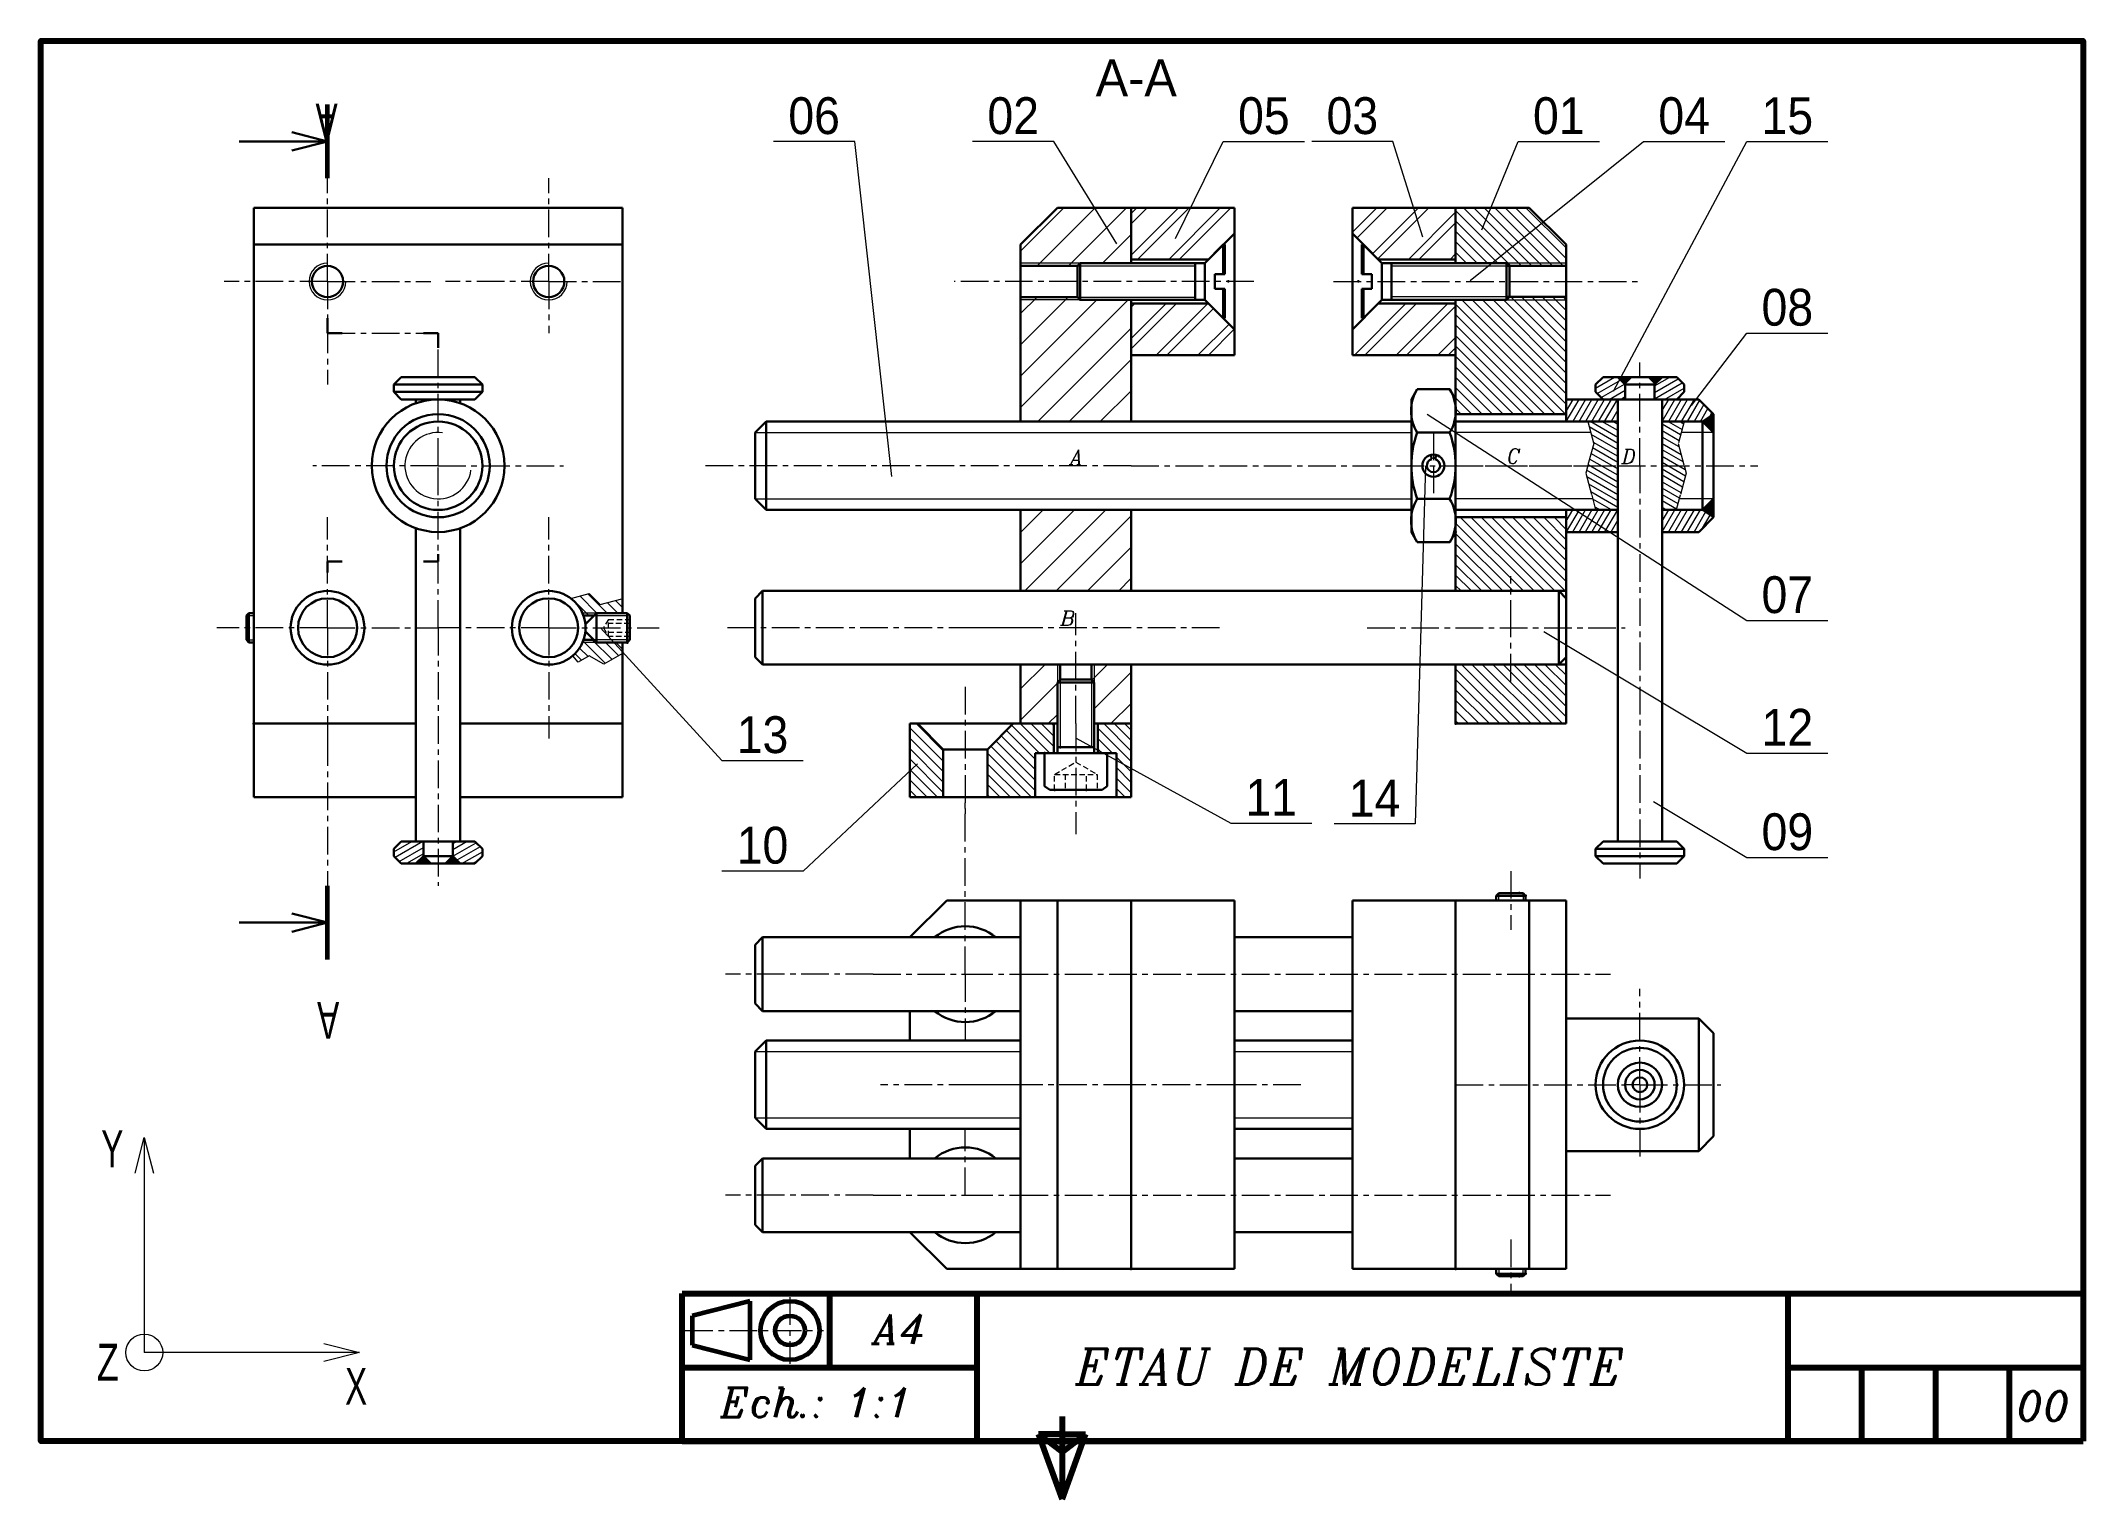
# Paper-space layout 'Présentation1' of a CAD drawing. Extents: x 152 to 429, y 176 to 374.
# The model-space entities are those that its viewports show. They can reach past a viewport. Long polylines and large blocks are cut down to what shows.
import ezdxf
from ezdxf.enums import TextEntityAlignment as Align

# ---------------------------------------------------------------- set-up
doc = ezdxf.new("R2010")
doc.units = 0
doc.header["$LTSCALE"] = 3
doc.header["$MEASUREMENT"] = 0
for name, pattern in [('AXES', [2, 1.25, -0.25, 0.25, -0.25]), ('CACHE', [0.375, 0.25, -0.125]), ('CONTINU', [0]), ('LIMIT_COUP', [1, 1, 0, 0]), ('POINTILLE', [1.25, -1.25, 0])]:
    doc.linetypes.add(name, pattern=pattern)
for name, color, linetype, lineweight in [('AXE', 3, 'AXES', 9), ('AXES', 3, 'AXES', 9), ('CACHE', 3, 'CACHE', 9), ('CADRE', 7, 'CONTINU', 80), ('CARTOUCHE', 7, 'CONTINU', 80), ('COTATION', 4, 'CONTINU', 9), ('FENETRE', 6, 'CONTINU', 9), ('FIN', 3, 'CONTINU', 9), ('FORT', 1, 'CONTINU', 30), ('HACH', 3, 'CONTINU', 9), ('HACHURE', 3, 'CONTINU', 9), ('HACHURES', 3, 'CONTINU', 9), ('TEXTE', 2, 'CONTINU', 60), ('TEXTEGROS', 2, 'CONTINU', 60)]:
    doc.layers.add(name, color=color, linetype=linetype, lineweight=lineweight)
doc.layers.get('FENETRE').off()
doc.styles.add('ITALICC', font='italicc', dxfattribs={"height": 4})

psp = doc.layouts.new('Présentation1')

# ---------------------------------------------------------------- texts
at = {"layer": 'FIN', "style": 'ITALICC'}
for s, p in [('A', (292.67, 316.12)), ('C', (351.9, 316.24)), ('D', (367.56, 316.21)), ('B', (291.48, 294.27))]:
    psp.add_text(s, height=2, dxfattribs=at).set_placement(p, align=Align.CENTER)
at = {"layer": 'TEXTE', "style": 'ITALICC'}
for s, height, p in [('A4', 4, (265.18, 196.77)), ('ETAU DE MODELISTE', 4.8, (292.51, 191.29)), ('Ech.: 1:1', 4, (244.33, 186.84)), ('00', 4, (420.17, 186.35))]:
    psp.add_text(s, height=height, dxfattribs=at).set_placement(p)

msp = doc.modelspace()

# ---------------------------------------------------------------- texts
at = {"layer": 'COTATION'}
for s, width, p, p2 in [('15', 1.05, (25.65, 295.23), (32.65, 295.23)), ('14', 1.05, (-30.33, 202.61), (-23.33, 202.61)), ('09', 0.933333, (25.65, 198.06), (32.65, 198.06))]:
    msp.add_text(s, height=5, dxfattribs=dict(at, width=width)).set_placement(p, p2, align=Align.FIT)
at = {"layer": 'TEXTEGROS', "width": 0.825}
msp.add_text('A-A', height=5, dxfattribs=at).set_placement((-64.66, 300.36), (-53.66, 300.36), align=Align.FIT)
at = {"layer": 'TEXTEGROS', "text_generation_flag": 2, "width": 0.9}
for p, p2 in [((-167.47, 299.36), (-170.47, 299.36)), ((-167.26, 177.46), (-170.26, 177.46))]:
    msp.add_text('A', height=5, dxfattribs=at).set_placement(p, p2, align=Align.FIT)

# ---------------------------------------------------------------- blocks, each defined once
blk = doc.blocks.new('ACAD2818')
at = {"layer": 'FIN'}
for p, q in [((-195.03, 175.94), (-193.79, 180.78)), ((-193.79, 180.78), (-193.79, 151.61)), ((-193.79, 180.78), (-192.55, 175.94)), ((-169.46, 152.85), (-164.62, 151.61)), ((-164.62, 151.61), (-193.79, 151.61)), ((-164.62, 151.61), (-169.46, 150.37))]:
    blk.add_line(p, q, dxfattribs=at)
blk.add_circle((-193.79, 151.61), 2.5, dxfattribs=at)
at = {"layer": 'FIN', "width": 0.9}
for s, p, p2 in [('Y', (-199.63, 176.76), (-196.63, 176.76)), ('Z', (-200.24, 147.79), (-197.24, 147.79)), ('X', (-166.56, 144.52), (-163.56, 144.52))]:
    blk.add_text(s, height=5, dxfattribs=at).set_placement(p, p2, align=Align.FIT)
blk = doc.blocks.new('REP_NOM9', base_point=(132, 95))
at = {"layer": 'COTATION'}
for p, q in [((105.5254, 106.525), (126.5, 95)), ((126.5, 95), (137.5, 95))]:
    blk.add_line(p, q, dxfattribs=at)
at = {"layer": 'COTATION', "width": 1.39996}
blk.add_text('11', height=5, dxfattribs=at).set_placement((128.5, 96), (135.4998, 96), align=Align.FIT)
blk = doc.blocks.new('*X67')
at = {"layer": 'HACHURES'}
for p, q in [((127.9104, 98.8048), (128.685, 99.5794)), ((134.3418, 99.5794), (127.9104, 93.148)), ((127.9104, 97.3906), (130.0992, 99.5794)), ((135.756, 99.5794), (128.756, 92.5794)), ((132.9986, 92.5794), (139.9986, 99.5794)), ((134.4128, 92.5794), (141.4128, 99.5794)), ((132.6556, 86.5794), (127.9104, 81.8343)), ((128.4128, 86.5794), (127.9104, 86.0769)), ((127.9104, 80.42), (134.0698, 86.5794)), ((131.3124, 79.5794), (138.3124, 86.5794)), ((139.0684, 85.9213), (132.7266, 79.5794)), ((141.1898, 83.8), (136.9692, 79.5794)), ((138.3834, 79.5794), (141.8968, 83.0929))]:
    blk.add_line(p, q, dxfattribs=at)
blk = doc.blocks.new('*X64')
at = {"layer": 'HACHURES'}
for p, q in [((127.9896, 99.7676), (135.5414, 92.2158)), ((136.9556, 92.2158), (129.0556, 100.1158)), ((130.4698, 100.1158), (138.3698, 92.2158)), ((139.784, 92.2158), (131.884, 100.1158)), ((133.2984, 100.1158), (141.1984, 92.2158)), ((142.6126, 92.2158), (134.7126, 100.1158)), ((136.1268, 100.1158), (142.9896, 93.2529)), ((142.9896, 94.6671), (137.541, 100.1158)), ((133.7272, 92.6158), (127.9896, 98.3534)), ((127.9896, 96.9392), (132.313, 92.6158)), ((130.8988, 92.6158), (127.9896, 95.5249)), ((127.9896, 94.1107), (129.4846, 92.6158)), ((128.0704, 92.6158), (127.9896, 92.6965)), ((127.9896, 87.0397), (142.9136, 72.1158)), ((142.9896, 73.4539), (128.8278, 87.6158)), ((130.242, 87.6158), (142.9896, 74.8681)), ((142.9896, 76.2823), (131.6562, 87.6158)), ((133.0704, 87.6158), (142.9896, 77.6965)), ((134.4372, 87.6633), (142.9896, 79.1107)), ((142.9896, 80.5249), (135.4988, 88.0158)), ((136.913, 88.0158), (142.9896, 81.9392)), ((142.9896, 83.3534), (138.3272, 88.0158)), ((139.7414, 88.0158), (142.9896, 84.7676)), ((142.9896, 86.1818), (141.1556, 88.0158)), ((142.5698, 88.0158), (142.9896, 87.596)), ((141.4992, 72.1158), (127.9896, 85.6255)), ((127.9896, 84.2112), (140.085, 72.1158)), ((138.6708, 72.1158), (127.9896, 82.797)), ((127.9896, 81.3828), (137.2566, 72.1158)), ((135.8424, 72.1158), (127.9896, 79.9686)), ((127.9896, 78.5544), (134.4282, 72.1158)), ((133.014, 72.1158), (127.9896, 77.1402)), ((127.9896, 75.726), (131.5998, 72.1158)), ((130.1856, 72.1158), (127.9896, 74.3117)), ((127.9896, 72.8975), (128.7714, 72.1158)), ((137.215, 48.1158), (127.9896, 57.3412)), ((127.9896, 55.927), (135.8008, 48.1158)), ((128.6292, 58.1158), (138.6292, 48.1158)), ((140.0434, 48.1158), (130.0434, 58.1158)), ((131.4576, 58.1158), (141.4576, 48.1158)), ((142.872, 48.1158), (132.872, 58.1158)), ((134.2862, 58.1158), (142.9896, 49.41225)), ((142.9896, 50.8265), (135.7004, 58.1158)), ((137.1146, 58.1158), (142.9896, 52.2407)), ((142.9896, 53.6549), (138.5288, 58.1158)), ((139.943, 58.1158), (142.9896, 55.0691)), ((141.3572, 58.1158), (142.9896, 56.4833)), ((142.9896, 57.8975), (142.7714, 58.1158)), ((134.3866, 48.1158), (127.9896, 54.5127)), ((127.9896, 53.0985), (132.9724, 48.1158)), ((131.5582, 48.1158), (127.9896, 51.6843)), ((127.9896, 50.2701), (130.144, 48.1158)), ((10.4574, 44.7658), (8.06911, 47.15405)), ((9.19067, 47.4467), (11.5216, 45.1158)), ((12.93582, 45.1158), (10.31224, 47.73935)), ((128.7298, 48.1158), (127.9896, 48.8559)), ((14.35004, 45.1158), (12.92858, 46.53725)), ((14.04394, 46.8361), (14.98966, 45.8904)), ((8.5374, 39.6147), (9.43431, 38.7178)), ((10.33088, 39.23545), (9.1857, 40.38065)), ((9.66008, 41.32045), (12.69156, 38.289)), ((13.58814, 38.8066), (10.93002, 41.46475)), ((12.6932, 41.1158), (14.48472, 39.32425)), ((14.1074, 41.1158), (14.98966, 40.23355)), ((127.9896, 37.5422), (135.416, 30.1158)), ((134.0018, 30.1158), (127.9896, 36.12795)), ((136.8302, 30.1158), (128.8302, 38.1158)), ((130.2444, 38.1158), (138.2444, 30.1158)), ((139.6588, 30.1158), (131.6586, 38.1158)), ((133.073, 38.1158), (141.073, 30.1158)), ((142.4872, 30.1158), (134.4872, 38.1158)), ((135.9014, 38.1158), (142.9896, 31.02745)), ((142.9896, 32.4417), (137.3156, 38.1158)), ((138.7298, 38.1158), (142.9896, 33.8559)), ((142.9896, 35.2701), (140.144, 38.1158)), ((141.5582, 38.1158), (142.9896, 36.6843)), ((142.9896, 38.09855), (142.9724, 38.1158)), ((127.9896, 34.71375), (132.5876, 30.1158)), ((131.1734, 30.1158), (127.9896, 33.29955)), ((127.9896, 31.88535), (129.7592, 30.1158)), ((128.345, 30.1158), (127.9896, 30.4711))]:
    blk.add_line(p, q, dxfattribs=at)
blk = doc.blocks.new('REP_NOM12', base_point=(132, 95))
at = {"layer": 'COTATION'}
for p, q in [((110.0034, 113), (126.5, 95)), ((126.5, 95), (137.5, 95))]:
    blk.add_line(p, q, dxfattribs=at)
at = {"layer": 'COTATION', "width": 1.05}
blk.add_text('13', height=5, dxfattribs=at).set_placement((128.5, 96), (135.5, 96), align=Align.FIT)
blk = doc.blocks.new('*X65')
at = {"layer": 'HACHURES'}
for p, q in [((127.0656, 99.8436), (121.1904, 93.9685)), ((123.4332, 91.9686), (131.3082, 99.8436)), ((135.5508, 99.8436), (127.6758, 91.9686)), ((132.2934, 92.3436), (136.1904, 96.2406)), ((121.1904, 81.2406), (127.6684, 87.7186)), ((123.4258, 87.7186), (121.1904, 85.4833)), ((121.1904, 72.7553), (135.7788, 87.3436)), ((131.5362, 87.3436), (121.1904, 76.998)), ((136.1904, 83.5127), (123.5214, 70.8436)), ((127.764, 70.8436), (136.1904, 79.2701)), ((136.1904, 75.0274), (132.0066, 70.8436)), ((128.492, 58.8436), (121.1904, 51.5421)), ((121.1904, 55.7848), (124.2492, 58.8436)), ((121.7346, 47.84365), (132.7346, 58.8436)), ((136.1904, 58.0568), (125.9772, 47.84365)), ((130.2198, 47.84365), (136.1904, 53.8142)), ((136.1904, 49.57155), (134.4626, 47.84365)), ((121.1904, 34.57155), (124.4626, 37.84365)), ((132.9478, 37.84365), (130.8692, 35.76495)), ((131.1904, 31.84365), (136.1904, 36.84365)), ((121.1904, 30.32895), (126.1904, 35.32895)), ((126.1904, 31.0863), (124.9478, 29.84365)), ((136.1904, 32.601), (133.433, 29.84365))]:
    blk.add_line(p, q, dxfattribs=at)
blk = doc.blocks.new('*X73')
at = {"layer": 'HACHURES'}
for p, q in [((132.3136, 96.9106), (130.383, 95.7958)), ((130.383, 96.6619), (130.8136, 96.9106)), ((130.383, 94.9298), (133.5406, 96.7529)), ((134.0896, 96.2039), (130.9198, 94.3737)), ((131.6176, 93.9106), (134.383, 95.5072)), ((133.6822, 94.2365), (133.1176, 93.9106))]:
    blk.add_line(p, q, dxfattribs=at)
blk = doc.blocks.new('*X74')
at = {"layer": 'HACHURES'}
for p, q in [((129.617, 95.5072), (132.0478, 96.9106)), ((133.5478, 96.9106), (129.788, 94.7398)), ((130.337, 94.1907), (133.617, 96.0845)), ((133.617, 95.2185), (131.3518, 93.9106))]:
    blk.add_line(p, q, dxfattribs=at)
blk = doc.blocks.new('REP_NOM10', base_point=(132, 95))
at = {"layer": 'COTATION'}
for p, q in [((153, 109.5578), (137.5, 95)), ((137.5, 95), (126.5, 95))]:
    blk.add_line(p, q, dxfattribs=at)
at = {"layer": 'COTATION', "width": 1.2}
blk.add_text('10', height=5, dxfattribs=at).set_placement((128.5, 96), (135.5, 96), align=Align.FIT)
blk = doc.blocks.new('*X76')
at = {"layer": 'HACHURES'}
for p, q in [((133.3648, 96.0338), (128.8648, 100.5338)), ((129.6812, 101.1318), (133.3648, 97.4481)), ((145.8648, 96.2618), (141.9298, 100.1968)), ((142.637, 100.9038), (146.409, 97.1318)), ((147.8232, 97.1318), (143.8232, 101.1318)), ((145.2374, 101.1318), (148.3648, 98.0044)), ((148.3648, 99.4186), (146.6516, 101.1318)), ((148.0658, 101.1318), (148.3648, 100.8328)), ((158.8648, 95.9897), (154.3648, 100.4896)), ((155.137, 101.1318), (158.8648, 97.4039)), ((158.8648, 98.8181), (156.5512, 101.1318)), ((157.9654, 101.1318), (158.8648, 100.2324)), ((128.8648, 99.1196), (133.3648, 94.6196)), ((133.3648, 93.2054), (128.8648, 97.7054)), ((145.338, 91.1318), (139.3648, 97.1049)), ((139.8086, 98.0755), (145.8648, 92.0191)), ((145.8648, 93.4333), (140.5156, 98.7826)), ((141.2228, 99.4897), (145.8648, 94.8475)), ((154.3648, 99.0755), (156.3086, 97.1318)), ((154.8944, 97.1318), (154.3648, 97.6613)), ((128.8648, 96.2912), (133.3648, 91.7912)), ((132.61, 91.1318), (128.8648, 94.877)), ((139.3648, 95.6907), (143.9238, 91.1318)), ((142.5096, 91.1318), (139.3648, 94.2765)), ((156.8648, 96.5755), (158.8648, 94.5755)), ((158.8648, 93.1613), (156.8648, 95.1613)), ((128.8648, 93.4628), (131.1958, 91.1318)), ((129.7816, 91.1318), (128.8648, 92.0486)), ((139.3648, 92.8623), (141.0954, 91.1318)), ((139.6812, 91.1318), (139.3648, 91.448)), ((156.8648, 93.747), (158.8648, 91.747)), ((158.0658, 91.1318), (156.8648, 92.3328))]:
    blk.add_line(p, q, dxfattribs=at)
blk = doc.blocks.new('REP_NOM11', base_point=(132, 95))
at = {"layer": 'COTATION'}
for p, q in [((137.5, 95), (126.5, 95)), ((142.5288, 49.52675), (137.5, 95))]:
    blk.add_line(p, q, dxfattribs=at)
at = {"layer": 'COTATION', "width": 0.933333}
blk.add_text('06', height=5, dxfattribs=at).set_placement((128.5, 96), (135.5, 96), align=Align.FIT)
blk = doc.blocks.new('REP_NOM1', base_point=(132, 95))
at = {"layer": 'COTATION'}
for p, q in [((137.5, 95), (126.5, 95)), ((146.06, 81.0942), (137.5, 95))]:
    blk.add_line(p, q, dxfattribs=at)
at = {"layer": 'COTATION', "width": 0.933307}
blk.add_text('02', height=5, dxfattribs=at).set_placement((128.5, 96), (135.4998, 96), align=Align.FIT)
blk = doc.blocks.new('REP_NOM8', base_point=(132, 95))
at = {"layer": 'COTATION'}
for p, q in [((98.9731, 111.52), (126.5, 95)), ((126.5, 95), (137.5, 95))]:
    blk.add_line(p, q, dxfattribs=at)
at = {"layer": 'COTATION', "width": 1.05}
blk.add_text('12', height=5, dxfattribs=at).set_placement((128.5, 96), (135.5, 96), align=Align.FIT)
blk = doc.blocks.new('REP_NOM7', base_point=(132, 95))
at = {"layer": 'COTATION'}
for p, q in [((83.1394, 123), (126.5, 95)), ((126.5, 95), (137.5, 95))]:
    blk.add_line(p, q, dxfattribs=at)
at = {"layer": 'COTATION', "width": 0.933333}
blk.add_text('07', height=5, dxfattribs=at).set_placement((128.5, 96), (135.5, 96), align=Align.FIT)
blk = doc.blocks.new('REP_NOM6', base_point=(132, 95))
at = {"layer": 'COTATION'}
for p, q in [((119, 85.1468), (126.5, 95)), ((126.5, 95), (137.5, 95))]:
    blk.add_line(p, q, dxfattribs=at)
at = {"layer": 'COTATION', "width": 0.933333}
blk.add_text('08', height=5, dxfattribs=at).set_placement((128.5, 96), (135.5, 96), align=Align.FIT)
blk = doc.blocks.new('REP_NOM4', base_point=(132, 95))
at = {"layer": 'COTATION'}
for p, q in [((103, 76.1297), (126.5, 95)), ((126.5, 95), (137.5, 95))]:
    blk.add_line(p, q, dxfattribs=at)
at = {"layer": 'COTATION', "width": 0.933333}
blk.add_text('04', height=5, dxfattribs=at).set_placement((128.5, 96), (135.5, 96), align=Align.FIT)
blk = doc.blocks.new('REP_NOM3', base_point=(132, 95))
at = {"layer": 'COTATION'}
for p, q in [((121.5746, 83), (126.5, 95)), ((126.5, 95), (137.5, 95))]:
    blk.add_line(p, q, dxfattribs=at)
at = {"layer": 'COTATION', "width": 1.2}
blk.add_text('01', height=5, dxfattribs=at).set_placement((128.5, 96), (135.5, 96), align=Align.FIT)
blk = doc.blocks.new('REP_NOM2', base_point=(132, 95))
at = {"layer": 'COTATION'}
for p, q in [((137.5, 95), (126.5, 95)), ((141.5742, 82), (137.5, 95))]:
    blk.add_line(p, q, dxfattribs=at)
at = {"layer": 'COTATION', "width": 0.933333}
blk.add_text('03', height=5, dxfattribs=at).set_placement((128.5, 96), (135.5, 96), align=Align.FIT)
blk = doc.blocks.new('REP_NOM0', base_point=(132, 95))
at = {"layer": 'COTATION'}
for p, q in [((120, 81.8289), (126.5, 95)), ((126.5, 95), (137.5, 95))]:
    blk.add_line(p, q, dxfattribs=at)
at = {"layer": 'COTATION', "width": 0.933333}
blk.add_text('05', height=5, dxfattribs=at).set_placement((128.5, 96), (135.5, 96), align=Align.FIT)
blk = doc.blocks.new('*X66')
at = {"layer": 'HACHURES'}
for p, q in [((122.0896, 96.2779), (125.3912, 99.5794)), ((126.8054, 99.5794), (122.6976, 95.4716)), ((131.048, 99.5794), (124.8188, 93.3502)), ((125.526, 92.6431), (132.4622, 99.5794)), ((129.7048, 92.5794), (136.0896, 98.9642)), ((136.0896, 97.55), (131.119, 92.5794)), ((136.0896, 93.3073), (135.3618, 92.5794)), ((122.3618, 79.5794), (129.3618, 86.5794)), ((123.776, 79.5794), (130.776, 86.5794)), ((135.0186, 86.5794), (128.0186, 79.5794)), ((136.0896, 86.2363), (129.4328, 79.5794)), ((133.6754, 79.5794), (136.0896, 81.9936)), ((135.0896, 79.5794), (136.0896, 80.5794))]:
    blk.add_line(p, q, dxfattribs=at)
blk = doc.blocks.new('*X69')
at = {"layer": 'HACHURES'}
for p, q in [((117.7762, 96.0025), (116.8864, 94.4615)), ((116.8864, 95.9615), (116.91, 96.0025)), ((116.91, 93.0025), (118.6422, 96.0025)), ((119.5082, 96.0025), (117.7762, 93.0025)), ((118.6422, 93.0025), (120.3742, 96.0025)), ((121.2402, 96.0025), (119.5082, 93.0025)), ((120.3742, 93.0025), (122.1062, 96.0025)), ((122.9722, 96.0025), (121.2402, 93.0025)), ((122.1062, 93.0025), (123.8382, 96.0025)), ((123.8864, 94.5858), (122.9722, 93.0025)), ((130.7664, 96.0025), (129.8864, 94.4781)), ((129.8864, 95.9781), (129.9004, 96.0025)), ((129.9004, 93.0025), (131.6326, 96.0025)), ((132.4986, 96.0025), (130.7664, 93.0025)), ((131.6326, 93.0025), (133.3646, 96.0025)), ((134.2306, 96.0025), (132.4986, 93.0025)), ((133.3646, 93.0025), (135.0196, 95.8692)), ((135.5686, 95.3202), (134.2306, 93.0025)), ((135.0966, 93.0025), (136.1178, 94.7711)), ((136.6668, 94.2221), (136.3232, 93.6271)), ((123.8382, 93.0025), (123.8864, 93.0858)), ((116.8864, 79.4615), (117.7762, 81.0025)), ((116.91, 81.0025), (116.8864, 80.9615)), ((118.6422, 81.0025), (116.91, 78.0025)), ((117.7762, 78.0025), (119.5082, 81.0025)), ((120.3742, 81.0025), (118.6422, 78.0025)), ((119.5082, 78.0025), (121.2402, 81.0025)), ((122.1062, 81.0025), (120.3742, 78.0025)), ((121.2402, 78.0025), (122.9722, 81.0025)), ((123.8382, 81.0025), (122.1062, 78.0025)), ((130.7664, 81.0025), (129.8864, 79.4781)), ((129.8864, 80.9781), (129.9004, 81.0025)), ((129.9004, 78.0025), (131.6326, 81.0025)), ((132.4986, 81.0025), (130.7664, 78.0025)), ((131.6326, 78.0025), (133.3646, 81.0025)), ((134.2306, 81.0025), (132.4986, 78.0025)), ((133.3646, 78.0025), (135.0966, 81.0025)), ((135.8024, 80.7251), (134.2306, 78.0025)), ((122.9722, 78.0025), (123.8864, 79.5858)), ((123.8864, 78.0858), (123.8382, 78.0025)), ((135.3838, 78.4999), (136.4278, 80.3082))]:
    blk.add_line(p, q, dxfattribs=at)
blk = doc.blocks.new('*X68')
at = {"layer": 'HACHURES'}
for p, q in [((120.895, 97.4912), (124.5528, 95.3794)), ((124.5528, 96.2455), (122.395, 97.4912)), ((123.895, 97.4912), (124.5528, 97.1115)), ((133.0626, 95.6624), (130.5526, 97.1115)), ((131.395, 97.4912), (133.2636, 96.4124)), ((133.4646, 97.1624), (132.895, 97.4912)), ((124.5528, 94.5134), (120.6796, 96.7495)), ((124.5526, 93.6474), (120.9542, 95.725)), ((121.2286, 94.7005), (124.5526, 92.7814)), ((130.5526, 96.2455), (132.8616, 94.9124)), ((132.8692, 94.042), (130.5526, 95.3795)), ((130.5526, 94.5134), (133.1438, 93.0175)), ((120.522, 91.6444), (124.5526, 89.3173)), ((124.5526, 90.1833), (120.723, 92.3944)), ((120.9238, 93.1444), (124.5526, 91.0493)), ((124.5526, 91.9154), (121.1248, 93.8944)), ((133.4182, 91.993), (130.5526, 93.6474)), ((130.5526, 92.7814), (133.6928, 90.9685)), ((133.7132, 90.0906), (130.5528, 91.9154)), ((124.5526, 88.4512), (120.321, 90.8944)), ((120.34, 90.0175), (124.5528, 87.5852)), ((124.5528, 86.7192), (120.6144, 88.993)), ((130.5528, 91.0493), (133.5124, 89.3406)), ((133.3114, 88.5906), (130.5528, 90.1833)), ((130.5528, 89.3173), (133.1104, 87.8406)), ((120.889, 87.9684), (124.5528, 85.8532)), ((123.6796, 85.4912), (121.1634, 86.9439)), ((121.438, 85.9194), (122.1796, 85.4912)), ((132.9094, 87.0906), (130.5528, 88.4512)), ((130.5528, 87.5852), (132.7084, 86.3406)), ((132.5076, 85.5906), (130.5528, 86.7192)), ((130.5528, 85.8532), (131.1796, 85.4912))]:
    blk.add_line(p, q, dxfattribs=at)

# ---------------------------------------------------------------- hatches: boundary and pattern name
at = {"layer": 'HACH'}
h = msp.add_hatch(dxfattribs=at)
h.set_pattern_fill('ANSI31', color=256, scale=6, angle=345, style=0)
h.paths.add_polyline_path([(4.15, 262.23), (3.15, 261.23), (3.15, 260.23), (4.15, 259.23), (6.15, 259.23), (7.15, 259.23), (7.15, 261.23), (6.15, 262.23)])
at = {"layer": 'HACHURE'}
h = msp.add_hatch(dxfattribs=at)
h.set_pattern_fill('ANSI31', color=256, scale=6, angle=345, style=0)
h.paths.add_polyline_path([(12.15, 262.23), (11.15, 261.23), (11.15, 259.23), (12.15, 259.23), (14.15, 259.23), (15.15, 260.23), (15.15, 261.23), (14.15, 262.23)])

# ---------------------------------------------------------------- linework, layer by layer
at = {"layer": 'AXES'}
for p, q in [((-168.85, 289.23), (-168.85, 298.23)), ((-168.85, 275.23), (-168.85, 289.23)), ((-168.85, 275.23), (-168.85, 289.23)), ((-168.85, 275.23), (-168.85, 289.23)), ((-138.85, 275.23), (-138.85, 289.23)), ((-168.85, 275.23), (-182.85, 275.23)), ((-168.85, 275.23), (-154.85, 275.23)), ((-168.85, 275.23), (-154.85, 275.23)), ((-168.85, 275.23), (-168.85, 261.23)), ((-168.85, 275.23), (-168.85, 261.23)), ((-168.85, 275.23), (-168.85, 268.23)), ((-138.85, 275.23), (-152.85, 275.23)), ((-138.85, 275.23), (-128.85, 275.23)), ((-138.85, 275.23), (-138.85, 268.23)), ((-43.21, 275.23), (-83.85, 275.23)), ((-32.42, 275.23), (9.13, 275.23)), ((-168.85, 268.23), (-155.52, 268.2)), ((-153.85, 250.23), (-153.85, 268.23)), ((9.15, 250.23), (9.15, 264.23)), ((-153.85, 250.23), (-153.85, 262.23)), ((-18.85, 254.73), (-18.85, 250.23)), ((-153.85, 250.23), (-170.85, 250.23)), ((-153.85, 250.23), (-170.85, 250.23)), ((-153.85, 250.23), (-136.85, 250.23)), ((-153.85, 250.23), (-136.85, 250.23)), ((-153.85, 228.23), (-153.85, 250.23)), ((-153.85, 228.23), (-153.85, 250.23)), ((-59.85, 250.23), (-117.85, 250.23)), ((-59.85, 250.23), (-83.85, 250.23)), ((-59.85, 250.23), (25.15, 250.23)), ((-18.85, 250.23), (-18.85, 246.23)), ((-15.85, 250.23), (8.15, 250.23)), ((8.15, 250.23), (9.15, 250.23)), ((9.15, 250.23), (9.15, 194.23)), ((-168.85, 228.23), (-168.85, 243.23)), ((-138.85, 228.23), (-138.85, 243.23)), ((-168.85, 228.23), (-168.85, 237.23)), ((-168.85, 228.23), (-168.85, 237.23)), ((-8.35, 228.23), (-8.35, 235.23)), ((-67.35, 215.23), (-67.35, 230.23)), ((-168.85, 228.23), (-183.85, 228.23)), ((-168.85, 228.23), (-183.85, 228.23)), ((-168.85, 228.23), (-168.85, 213.23)), ((-168.85, 228.23), (-168.85, 213.23)), ((-168.85, 228.23), (-168.85, 213.23)), ((-168.85, 228.23), (-153.85, 228.23)), ((-168.85, 228.23), (-153.85, 228.23)), ((-153.85, 228.23), (-153.85, 193.23)), ((-138.85, 228.23), (-153.85, 228.23)), ((-138.85, 228.23), (-153.85, 228.23)), ((-138.85, 228.23), (-138.85, 213.23)), ((-138.85, 228.23), (-123.85, 228.23)), ((-138.85, 228.23), (-123.85, 228.23)), ((-74.85, 228.23), (-114.85, 228.23)), ((-47.85, 228.23), (-82.85, 228.23)), ((-27.85, 228.23), (7.15, 228.23)), ((-8.35, 220.94), (-8.35, 228.23)), ((-82.35, 220.23), (-82.35, 202.23)), ((-67.35, 215.23), (-67.35, 200.23)), ((-168.85, 213.23), (-168.85, 188.23)), ((-82.35, 181.23), (-82.35, 205.23)), ((-8.35, 195.23), (-8.35, 187.23)), ((-94.85, 181.23), (-114.85, 181.23)), ((-94.85, 181.23), (-82.35, 181.23)), ((-82.35, 181.23), (-74.85, 181.23)), ((-82.35, 181.23), (-82.35, 172.23)), ((-74.85, 181.23), (0.15, 181.23)), ((-74.85, 181.23), (5.15, 181.23)), ((9.15, 166.23), (9.15, 179.23)), ((-74.85, 166.23), (-93.85, 166.23)), ((-59.85, 166.23), (-82.85, 166.23)), ((-45.85, 166.23), (-59.85, 166.23)), ((-36.85, 166.23), (-45.85, 166.23)), ((-15.85, 166.23), (7.15, 166.23)), ((9.15, 166.23), (7.15, 166.23)), ((9.15, 166.23), (9.15, 156.23)), ((9.15, 166.23), (20.15, 166.23)), ((-82.35, 151.23), (-82.35, 160.23)), ((-94.85, 151.23), (-114.85, 151.23)), ((-94.85, 151.23), (-82.35, 151.23)), ((-82.35, 151.23), (-74.85, 151.23)), ((-74.85, 151.23), (5.15, 151.23)), ((-8.35, 145.23), (-8.35, 137.23))]:
    msp.add_line(p, q, dxfattribs=at)
at = {"layer": 'CACHE', "linetype": 'LIMIT_COUP'}
for p, q in [((2.08, 256.23), (2.88, 253.23)), ((15.15, 256.23), (14.35, 253.23)), ((2.88, 253.23), (1.81, 249.23)), ((14.35, 253.23), (15.42, 249.23)), ((1.81, 249.23), (3.15, 244.23)), ((15.42, 249.23), (14.08, 244.23)), ((-135.85, 232.23), (-133.35, 232.9)), ((-133.35, 232.9), (-131.85, 231.4)), ((-131.85, 231.4), (-128.85, 232.2)), ((-134.85, 223.57), (-135.59, 224.44)), ((-133.35, 224.44), (-134.85, 223.57)), ((-131.35, 223.28), (-133.35, 224.44)), ((-128.85, 224.73), (-131.35, 223.28))]:
    msp.add_line(p, q, dxfattribs=at)
at = {"layer": 'CACHE'}
for p, q in [((-130.75, 229.38), (-131.42, 228.23)), ((-131.42, 228.23), (-130.75, 227.07)), ((-130.75, 229.38), (-127.85, 229.38)), ((-130.75, 227.07), (-130.75, 229.38)), ((-127.85, 228.81), (-130.75, 228.81)), ((-130.75, 227.65), (-127.85, 227.65)), ((-127.85, 227.07), (-130.75, 227.07)), ((-70.24, 208.34), (-67.35, 210.01)), ((-70.24, 208.34), (-64.46, 208.34)), ((-70.24, 206.23), (-70.24, 208.34)), ((-68.79, 208.34), (-68.79, 206.23)), ((-67.35, 210.01), (-64.46, 208.34)), ((-65.91, 206.23), (-65.91, 208.34)), ((-64.46, 208.34), (-64.46, 206.23))]:
    msp.add_line(p, q, dxfattribs=at)
at = {"layer": 'COTATION'}
for p, q in [((5.59, 260.35), (23.65, 294.23)), ((23.65, 294.23), (34.65, 294.23)), ((-19.95, 250.23), (-21.33, 201.61)), ((10.98, 204.67), (23.65, 197.06)), ((-21.33, 201.61), (-32.33, 201.61)), ((23.65, 197.06), (34.65, 197.06))]:
    msp.add_line(p, q, dxfattribs=at)
at = {"layer": 'FIN'}
for p, q in [((-66.25, 277.73), (-74.85, 277.73)), ((-67.15, 277.35), (-51.15, 277.35)), ((-24.55, 277.33), (-8.55, 277.33)), ((-0.85, 277.73), (-15.85, 277.73)), ((-66.25, 272.73), (-74.85, 272.73)), ((-67.15, 273.1), (-51.15, 273.1)), ((-8.55, 273.13), (-24.55, 273.13)), ((-15.85, 272.73), (-0.85, 272.73)), ((-110.85, 254.73), (-21.85, 254.73)), ((2.48, 254.73), (-15.85, 254.73)), ((19.15, 254.73), (14.75, 254.73)), ((-110.85, 245.73), (-21.85, 245.73)), ((2.75, 245.73), (-15.85, 245.73)), ((19.15, 245.73), (14.48, 245.73)), ((-132.35, 230.23), (-134.27, 230.23)), ((-179.85, 229.88), (-178.85, 229.88)), ((-132.7, 229.88), (-128.2, 229.88)), ((-179.85, 226.58), (-178.85, 226.58)), ((-132.35, 226.23), (-134.27, 226.23)), ((-128.2, 226.58), (-132.7, 226.58)), ((-69.85, 223.23), (-69.85, 220.83)), ((-64.85, 223.23), (-64.85, 220.83)), ((-69.45, 212.03), (-69.45, 221.23)), ((-65.25, 221.23), (-65.25, 212.03)), ((-10, 191.23), (-10, 192.23)), ((-6.7, 192.23), (-6.7, 191.23)), ((-110.85, 170.73), (-74.85, 170.73)), ((-45.85, 170.73), (-29.85, 170.73)), ((-110.85, 161.73), (-74.85, 161.73)), ((-45.85, 161.73), (-29.85, 161.73)), ((-10, 141.23), (-10, 140.23)), ((-6.7, 140.23), (-6.7, 141.23))]:
    msp.add_line(p, q, dxfattribs=at)
for centre, radius, start, end in [((-168.85, 275.23), 2.5, 90, 0), ((-168.85, 275.23), 2.5, 90, 0), ((-138.85, 275.23), 2.5, 90, 0), ((-138.85, 275.23), 2.5, 90, 0), ((-153.85, 250.23), 4.5, 82.2669, 352.2669)]:
    msp.add_arc(centre, radius, start, end, dxfattribs=at)
at = {"layer": 'FORT'}
for p, q in [((-168.85, 294.23), (-180.85, 294.23)), ((-173.69, 295.47), (-168.85, 294.23)), ((-168.85, 294.23), (-173.69, 292.99)), ((-178.85, 285.23), (-178.85, 215.23)), ((-178.85, 285.23), (-178.85, 215.23)), ((-128.85, 285.23), (-178.85, 285.23)), ((-128.85, 285.23), (-178.85, 285.23)), ((-128.85, 230.23), (-128.85, 285.23)), ((-128.85, 230.23), (-128.85, 285.23)), ((-74.85, 280.23), (-69.85, 285.23)), ((-69.85, 285.23), (-59.85, 285.23)), ((-59.85, 285.23), (-45.85, 285.23)), ((-59.85, 277.73), (-59.85, 285.23)), ((-59.85, 285.23), (-59.85, 277.73)), ((-45.85, 284.73), (-45.85, 285.23)), ((-45.85, 265.23), (-45.85, 284.73)), ((-15.85, 285.23), (-29.85, 285.23)), ((-29.85, 284.73), (-29.85, 285.23)), ((-29.85, 265.23), (-29.85, 284.73)), ((-15.85, 277.73), (-15.85, 285.23)), ((-15.85, 285.23), (-15.85, 277.73)), ((-5.85, 285.23), (-15.85, 285.23)), ((-5.85, 285.23), (-0.85, 280.23)), ((-128.85, 280.23), (-178.85, 280.23)), ((-74.85, 280.23), (-74.85, 277.35)), ((-49.85, 277.73), (-47.35, 280.23)), ((-49.35, 278.23), (-45.85, 281.73)), ((-47.35, 280.23), (-47.35, 276.23)), ((-47.35, 280.23), (-47.15, 280.23)), ((-47.15, 280.23), (-47.15, 276.23)), ((-26.35, 278.23), (-29.85, 281.73)), ((-28.55, 280.23), (-28.55, 276.23)), ((-28.35, 280.23), (-28.55, 280.23)), ((-25.85, 277.73), (-28.35, 280.23)), ((-28.35, 280.23), (-28.35, 276.23)), ((-0.85, 277.33), (-0.85, 280.23)), ((-74.85, 277.35), (-74.85, 256.23)), ((-74.85, 277.35), (-67.15, 277.35)), ((-67.15, 277.35), (-66.75, 277.73)), ((-67.15, 277.35), (-67.15, 273.1)), ((-49.85, 277.73), (-66.75, 277.73)), ((-66.75, 272.73), (-66.75, 277.73)), ((-49.35, 278.23), (-59.85, 278.23)), ((-59.85, 277.33), (-59.85, 277.35)), ((-51.15, 277.73), (-51.15, 272.73)), ((-49.85, 272.73), (-49.85, 277.73)), ((-26.35, 278.23), (-15.85, 278.23)), ((-25.85, 277.73), (-8.95, 277.73)), ((-25.85, 277.73), (-25.85, 275.23)), ((-24.55, 277.73), (-24.55, 272.73)), ((-15.85, 277.33), (-15.85, 277.35)), ((-15.85, 277.35), (-15.85, 277.33)), ((-0.85, 277.33), (-9.05, 277.33)), ((-8.95, 272.73), (-8.95, 277.73)), ((-8.95, 277.73), (-8.55, 277.33)), ((-8.55, 277.33), (-8.55, 273.13)), ((-0.85, 277.33), (-0.85, 277.73)), ((-0.85, 256.23), (-0.85, 277.33)), ((-48.5, 276.23), (-48.5, 274.23)), ((-47.15, 276.23), (-48.5, 276.23)), ((-28.55, 276.23), (-27.2, 276.23)), ((-27.2, 276.23), (-27.2, 274.23)), ((-25.85, 272.73), (-25.85, 275.23)), ((-67.15, 273.1), (-74.85, 273.1)), ((-67.15, 273.1), (-66.75, 272.7)), ((-66.75, 272.73), (-49.85, 272.73)), ((-59.85, 273.1), (-59.85, 273.13)), ((-59.85, 265.23), (-59.85, 272.73)), ((-59.85, 272.73), (-59.85, 256.23)), ((-49.35, 272.23), (-59.85, 272.23)), ((-47.35, 270.23), (-49.85, 272.73)), ((-49.35, 272.23), (-45.85, 268.73)), ((-48.5, 274.23), (-47.15, 274.23)), ((-47.35, 274.23), (-47.35, 270.23)), ((-47.15, 274.23), (-47.15, 270.23)), ((-26.35, 272.23), (-29.85, 268.73)), ((-27.2, 274.23), (-28.55, 274.23)), ((-28.55, 274.23), (-28.55, 270.23)), ((-28.35, 274.23), (-28.35, 270.23)), ((-28.35, 270.23), (-25.85, 272.73)), ((-26.35, 272.23), (-15.85, 272.23)), ((-8.95, 272.73), (-25.85, 272.73)), ((-15.85, 273.1), (-15.85, 273.13)), ((-15.85, 273.13), (-15.85, 273.1)), ((-15.85, 272.73), (-15.85, 233.23)), ((-15.85, 265.23), (-15.85, 272.73)), ((-9.05, 273.13), (-0.85, 273.13)), ((-8.55, 273.13), (-8.95, 272.73)), ((-168.85, 268.23), (-168.85, 270.23)), ((-47.15, 270.23), (-47.35, 270.23)), ((-28.55, 270.23), (-28.35, 270.23)), ((-168.85, 268.23), (-166.85, 268.23)), ((-153.85, 268.23), (-155.85, 268.23)), ((-153.85, 268.23), (-153.85, 266.23)), ((-45.85, 265.23), (-59.85, 265.23)), ((-29.85, 265.23), (-15.85, 265.23)), ((-158.85, 262.23), (-159.85, 261.23)), ((-159.85, 260.23), (-159.85, 261.23)), ((-159.85, 261.23), (-153.85, 261.23)), ((-158.85, 262.23), (-153.85, 262.23)), ((-148.85, 262.23), (-153.85, 262.23)), ((-147.85, 261.23), (-153.85, 261.23)), ((-148.85, 262.23), (-147.85, 261.23)), ((-147.85, 260.23), (-147.85, 261.23)), ((-21.85, 259.23), (-21.05, 260.62)), ((-21.05, 260.62), (-16.65, 260.62)), ((-16.65, 260.62), (-15.85, 259.23)), ((4.15, 262.23), (3.15, 261.23)), ((3.15, 260.23), (3.15, 261.23)), ((4.15, 262.23), (9.15, 262.23)), ((7.15, 261.23), (6.15, 262.23)), ((7.15, 261.23), (9.15, 261.23)), ((7.15, 261.23), (7.15, 259.23)), ((14.15, 262.23), (9.15, 262.23)), ((11.15, 261.23), (9.15, 261.23)), ((11.15, 261.23), (12.15, 262.23)), ((11.15, 261.23), (11.15, 259.23)), ((14.15, 262.23), (15.15, 261.23)), ((15.15, 260.23), (15.15, 261.23)), ((-159.85, 260.23), (-153.85, 260.23)), ((-158.85, 259.23), (-159.85, 260.23)), ((-158.85, 259.23), (-156.85, 259.23)), ((-156.85, 259.23), (-153.85, 259.23)), ((-156.85, 259.23), (-156.85, 258.71)), ((-147.85, 260.23), (-153.85, 260.23)), ((-150.85, 259.23), (-153.85, 259.23)), ((-148.85, 259.23), (-150.85, 259.23)), ((-150.85, 259.23), (-150.85, 258.71)), ((-148.85, 259.23), (-147.85, 260.23)), ((-21.85, 241.23), (-21.85, 259.23)), ((-15.85, 259.23), (-15.85, 241.23)), ((17.15, 259.23), (-0.85, 259.23)), ((-0.85, 256.23), (-0.85, 259.23)), ((-0.85, 256.23), (-0.85, 259.23)), ((4.15, 259.23), (3.15, 260.23)), ((4.15, 259.23), (6.15, 259.23)), ((6.15, 259.23), (6.15, 199.23)), ((6.15, 259.23), (9.15, 259.23)), ((12.15, 259.23), (9.15, 259.23)), ((12.15, 259.23), (12.15, 199.23)), ((14.15, 259.23), (12.15, 259.23)), ((14.15, 259.23), (15.15, 260.23)), ((17.15, 259.23), (19.15, 257.23)), ((-110.85, 254.73), (-109.35, 256.23)), ((-109.35, 256.23), (-21.7, 256.23)), ((-109.35, 244.23), (-109.35, 256.23)), ((-59.85, 256.23), (-74.85, 256.23)), ((-16, 256.23), (-15.85, 256.23)), ((-15.85, 257.23), (-0.85, 257.23)), ((6.15, 256.23), (-15.85, 256.23)), ((-15.85, 256.23), (-0.85, 256.23)), ((6.15, 256.23), (6.15, 244.23)), ((12.15, 256.23), (12.15, 244.23)), ((17.65, 256.23), (12.15, 256.23)), ((17.65, 256.23), (19.15, 257.23)), ((17.65, 244.23), (17.65, 256.23)), ((17.65, 256.23), (19.15, 254.73)), ((19.15, 243.23), (19.15, 257.23)), ((-110.85, 254.73), (-110.85, 245.73)), ((-21.05, 254.73), (-16.65, 254.73)), ((19.15, 250.23), (19.15, 254.73)), ((-19.07, 251.1), (-19.22, 251.68)), ((-18.63, 251.1), (-18.48, 251.68)), ((19.15, 245.73), (19.15, 250.23)), ((-109.35, 244.23), (-110.85, 245.73)), ((-109.35, 244.23), (-74.85, 244.23)), ((-74.85, 244.23), (-21.7, 244.23)), ((-74.85, 233.23), (-74.85, 244.23)), ((-59.85, 244.23), (-74.85, 244.23)), ((-59.85, 244.23), (-59.85, 233.23)), ((-16.65, 245.73), (-21.05, 245.73)), ((-16, 244.23), (-15.85, 244.23)), ((6.15, 244.23), (-15.85, 244.23)), ((-15.85, 244.23), (-0.85, 244.23)), ((-0.85, 232.23), (-0.85, 244.23)), ((-0.85, 241.23), (-0.85, 244.23)), ((17.65, 244.23), (12.15, 244.23)), ((17.65, 244.23), (19.15, 245.73)), ((17.65, 244.23), (19.15, 243.23)), ((-156.85, 241.74), (-156.85, 199.23)), ((-150.85, 241.74), (-150.85, 199.23)), ((-21.05, 239.84), (-21.85, 241.23)), ((-15.85, 241.23), (-16.65, 239.84)), ((-15.85, 243.23), (-0.85, 243.23)), ((6.15, 241.23), (-0.85, 241.23)), ((17.15, 241.23), (12.15, 241.23)), ((17.15, 241.23), (19.15, 243.23)), ((-153.85, 237.23), (-153.85, 238.23)), ((-16.65, 239.84), (-21.05, 239.84)), ((-168.85, 237.23), (-166.85, 237.23)), ((-168.85, 235.73), (-168.85, 237.23)), ((-153.85, 237.23), (-155.85, 237.23)), ((-109.85, 233.23), (-110.85, 232.23)), ((-1.85, 233.23), (-109.85, 233.23)), ((-109.85, 233.23), (-109.85, 228.23)), ((-59.85, 233.23), (-74.85, 233.23)), ((-15.85, 233.23), (-0.85, 233.23)), ((-1.85, 233.23), (-1.85, 228.23)), ((-1.85, 233.23), (-0.85, 232.23)), ((-179.85, 229.88), (-179.5, 230.23)), ((-179.5, 230.23), (-179.5, 226.23)), ((-178.85, 230.23), (-179.5, 230.23)), ((-133.85, 228.73), (-132.35, 230.23)), ((-132.35, 230.23), (-128.2, 230.23)), ((-132.35, 226.23), (-132.35, 230.23)), ((-128.2, 230.23), (-128.2, 226.23)), ((-127.85, 229.88), (-128.2, 230.23)), ((-110.85, 232.23), (-110.85, 228.23)), ((-0.85, 232.23), (-0.85, 228.23)), ((-179.85, 226.58), (-179.85, 229.88)), ((-132.7, 229.88), (-134.13, 229.88)), ((-133.85, 227.73), (-133.85, 228.73)), ((-132.35, 226.23), (-133.85, 227.73)), ((-127.85, 226.58), (-127.85, 229.88)), ((-110.85, 224.23), (-110.85, 228.23)), ((-109.85, 223.23), (-109.85, 228.23)), ((-1.85, 223.23), (-1.85, 228.23)), ((-0.85, 224.23), (-0.85, 228.23)), ((-179.5, 226.23), (-179.85, 226.58)), ((-179.5, 226.23), (-178.85, 226.23)), ((-132.7, 226.58), (-134.13, 226.58)), ((-128.2, 226.23), (-132.35, 226.23)), ((-128.85, 215.23), (-128.85, 226.23)), ((-128.85, 215.23), (-128.85, 226.23)), ((-128.2, 226.23), (-127.85, 226.58)), ((-109.85, 223.23), (-110.85, 224.23)), ((-1.85, 223.23), (-109.85, 223.23)), ((-74.85, 215.23), (-74.85, 223.23)), ((-59.85, 223.23), (-74.85, 223.23)), ((-69.47, 223.23), (-69.47, 221.2)), ((-65.22, 223.23), (-65.22, 221.2)), ((-59.85, 223.23), (-59.85, 215.23)), ((-15.85, 223.23), (-15.85, 215.23)), ((-15.85, 223.23), (-0.85, 223.23)), ((-1.85, 223.23), (-0.85, 224.23)), ((-0.85, 215.23), (-0.85, 224.23)), ((-69.85, 220.83), (-69.45, 221.23)), ((-64.85, 220.83), (-69.85, 220.83)), ((-69.85, 211.23), (-69.85, 220.83)), ((-69.45, 221.23), (-65.25, 221.23)), ((-65.25, 221.23), (-64.85, 220.83)), ((-64.85, 220.83), (-64.85, 211.23)), ((-156.85, 215.23), (-178.85, 215.23)), ((-178.85, 215.23), (-156.85, 215.23)), ((-178.85, 215.23), (-156.85, 215.23)), ((-178.85, 215.23), (-178.85, 205.23)), ((-128.85, 215.23), (-150.85, 215.23)), ((-150.85, 215.23), (-128.85, 215.23)), ((-150.85, 215.23), (-128.85, 215.23)), ((-128.85, 205.23), (-128.85, 215.23)), ((-89.85, 215.23), (-69.85, 215.23)), ((-89.85, 205.23), (-89.85, 215.23)), ((-88.85, 215.23), (-85.35, 211.73)), ((-75.85, 215.23), (-79.35, 211.73)), ((-69.85, 215.23), (-74.85, 215.23)), ((-70.35, 211.23), (-70.35, 215.23)), ((-64.85, 215.23), (-59.85, 215.23)), ((-59.85, 215.23), (-64.85, 215.23)), ((-64.35, 211.23), (-64.35, 215.23)), ((-59.85, 215.23), (-59.85, 205.23)), ((-15.85, 215.23), (-0.85, 215.23)), ((-85.35, 205.23), (-85.35, 211.73)), ((-85.35, 211.73), (-82.35, 211.73)), ((-79.35, 211.73), (-82.35, 211.73)), ((-79.35, 205.23), (-79.35, 211.73)), ((-72.85, 211.23), (-72.85, 205.23)), ((-67.35, 211.23), (-72.85, 211.23)), ((-71.6, 211.23), (-71.6, 206.73)), ((-63.1, 211.23), (-71.6, 211.23)), ((-69.85, 212.03), (-64.85, 212.03)), ((-61.85, 211.23), (-67.35, 211.23)), ((-63.1, 206.73), (-63.1, 211.23)), ((-61.85, 205.23), (-61.85, 211.23)), ((-178.85, 205.23), (-156.85, 205.23)), ((-150.85, 205.23), (-128.85, 205.23)), ((-59.85, 205.23), (-89.85, 205.23)), ((-71.6, 206.73), (-70.9, 206.23)), ((-70.9, 206.23), (-63.8, 206.23)), ((-63.8, 206.23), (-63.1, 206.73)), ((-158.85, 199.23), (-159.85, 198.23)), ((-159.85, 198.23), (-159.85, 197.23)), ((-158.85, 196.23), (-159.85, 197.23)), ((-158.85, 199.23), (-156.85, 199.23)), ((-156.85, 199.23), (-153.85, 199.23)), ((-155.85, 197.23), (-156.85, 196.23)), ((-155.85, 197.23), (-155.85, 199.23)), ((-155.85, 197.23), (-153.85, 197.23)), ((-155.85, 197.23), (-154.85, 196.23)), ((-150.85, 199.23), (-153.85, 199.23)), ((-151.85, 197.23), (-153.85, 197.23)), ((-151.85, 197.23), (-152.85, 196.23)), ((-151.85, 197.23), (-151.85, 199.23)), ((-151.85, 197.23), (-150.85, 196.23)), ((-148.85, 199.23), (-150.85, 199.23)), ((-148.85, 199.23), (-147.85, 198.23)), ((-148.85, 196.23), (-147.85, 197.23)), ((-147.85, 198.23), (-147.85, 197.23)), ((4.15, 199.23), (3.15, 198.23)), ((3.15, 198.23), (3.15, 197.23)), ((3.15, 198.23), (15.15, 198.23)), ((4.15, 196.23), (3.15, 197.23)), ((3.15, 197.23), (15.15, 197.23)), ((4.15, 199.23), (6.15, 199.23)), ((6.15, 199.23), (9.15, 199.23)), ((12.15, 199.23), (9.15, 199.23)), ((14.15, 199.23), (12.15, 199.23)), ((14.15, 199.23), (15.15, 198.23)), ((14.15, 196.23), (15.15, 197.23)), ((15.15, 198.23), (15.15, 197.23)), ((-156.85, 196.23), (-158.85, 196.23)), ((-156.85, 196.23), (-154.85, 196.23)), ((-154.85, 196.23), (-153.85, 196.23)), ((-152.85, 196.23), (-153.85, 196.23)), ((-150.85, 196.23), (-152.85, 196.23)), ((-150.85, 196.23), (-148.85, 196.23)), ((14.15, 196.23), (4.15, 196.23)), ((-84.85, 191.23), (-89.85, 186.23)), ((-84.85, 191.23), (-74.85, 191.23)), ((-74.85, 141.23), (-74.85, 191.23)), ((-74.85, 191.23), (-74.85, 166.23)), ((-74.85, 191.23), (-59.85, 191.23)), ((-69.85, 141.23), (-69.85, 191.23)), ((-59.85, 191.23), (-45.85, 191.23)), ((-59.85, 141.23), (-59.85, 191.23)), ((-59.85, 191.23), (-59.85, 141.23)), ((-45.85, 166.23), (-45.85, 191.23)), ((-29.85, 191.23), (-15.85, 191.23)), ((-29.85, 186.23), (-29.85, 191.23)), ((-15.85, 191.23), (-15.85, 141.23)), ((-15.85, 191.23), (-15.85, 141.23)), ((-0.85, 191.23), (-15.85, 191.23)), ((-10, 192.23), (-10.35, 191.88)), ((-10.35, 191.88), (-6.35, 191.88)), ((-10.35, 191.23), (-10.35, 191.88)), ((-6.7, 192.23), (-10, 192.23)), ((-6.35, 191.88), (-6.7, 192.23)), ((-6.35, 191.88), (-6.35, 191.23)), ((-5.85, 141.23), (-5.85, 191.23)), ((-0.85, 141.23), (-0.85, 191.23)), ((-173.69, 189.47), (-168.85, 188.23)), ((-168.85, 188.23), (-180.85, 188.23)), ((-168.85, 188.23), (-173.69, 186.99)), ((-109.85, 186.23), (-110.85, 185.23)), ((-74.85, 186.23), (-109.85, 186.23)), ((-109.85, 186.23), (-109.85, 181.23)), ((-29.85, 186.23), (-45.85, 186.23)), ((-29.85, 181.23), (-29.85, 186.23)), ((-110.85, 185.23), (-110.85, 181.23)), ((-110.85, 177.23), (-110.85, 181.23)), ((-109.85, 176.23), (-109.85, 181.23)), ((-29.85, 176.23), (-29.85, 181.23)), ((-109.85, 176.23), (-110.85, 177.23)), ((-74.85, 176.23), (-109.85, 176.23)), ((-89.85, 176.23), (-89.85, 172.23)), ((-29.85, 176.23), (-45.85, 176.23)), ((-29.85, 141.23), (-29.85, 176.23)), ((17.15, 175.23), (-0.85, 175.23)), ((17.15, 175.23), (17.15, 157.23)), ((17.15, 175.23), (19.15, 173.23)), ((-110.85, 170.73), (-109.35, 172.23)), ((-109.35, 160.23), (-109.35, 172.23)), ((-109.35, 172.23), (-74.85, 172.23)), ((-45.85, 172.23), (-29.85, 172.23)), ((19.15, 159.23), (19.15, 173.23)), ((19.15, 159.23), (19.15, 173.23)), ((-110.85, 170.73), (-110.85, 161.73)), ((-74.85, 141.23), (-74.85, 166.23)), ((-45.85, 166.23), (-45.85, 141.23)), ((-109.35, 160.23), (-110.85, 161.73)), ((-109.35, 160.23), (-74.85, 160.23)), ((-89.85, 156.23), (-89.85, 160.23)), ((-45.85, 160.23), (-29.85, 160.23)), ((17.15, 157.23), (19.15, 159.23)), ((-109.85, 156.23), (-110.85, 155.23)), ((-110.85, 155.23), (-110.85, 151.23)), ((-74.85, 156.23), (-109.85, 156.23)), ((-109.85, 156.23), (-109.85, 151.23)), ((-29.85, 156.23), (-45.85, 156.23)), ((17.15, 157.23), (-0.85, 157.23)), ((-110.85, 147.23), (-110.85, 151.23)), ((-109.85, 146.23), (-109.85, 151.23)), ((-109.85, 146.23), (-110.85, 147.23)), ((-74.85, 146.23), (-109.85, 146.23)), ((-84.85, 141.23), (-89.85, 146.23)), ((-29.85, 146.23), (-45.85, 146.23)), ((-84.85, 141.23), (-74.85, 141.23)), ((-59.85, 141.23), (-74.85, 141.23)), ((-45.85, 141.23), (-59.85, 141.23)), ((-15.85, 141.23), (-29.85, 141.23)), ((-15.85, 141.23), (-0.85, 141.23)), ((-10.35, 141.23), (-10.35, 140.58)), ((-10.35, 140.58), (-6.35, 140.58)), ((-10, 140.23), (-10.35, 140.58)), ((-6.7, 140.23), (-10, 140.23)), ((-6.35, 140.58), (-6.7, 140.23)), ((-6.35, 140.58), (-6.35, 141.23))]:
    msp.add_line(p, q, dxfattribs=at)
for centre, radius in [((-168.85, 275.23), 2.12), ((-168.85, 275.23), 2.12), ((-138.85, 275.23), 2.12), ((-138.85, 275.23), 2.12), ((-153.85, 250.23), 9), ((-153.85, 250.23), 7), ((-153.85, 250.23), 6), ((-153.85, 250.23), 6), ((-18.85, 250.23), 1.5), ((-168.85, 228.23), 5), ((-168.85, 228.23), 5), ((-138.85, 228.23), 5), ((-138.85, 228.23), 5), ((-168.85, 228.23), 4), ((-138.85, 228.23), 4), ((9.15, 166.23), 6), ((9.15, 166.23), 5), ((9.15, 166.23), 3), ((9.15, 166.23), 2), ((9.15, 166.23), 1)]:
    msp.add_circle(centre, radius, dxfattribs=at)
for centre, radius, start, end in [((-16.35, 257.67), 5.54, 147.8946, 212.1056), ((-21.35, 257.67), 5.54, 327.8945, 32.1055), ((-8.85, 250.23), 13, 159.7438, 200.256), ((-28.85, 250.23), 13, 339.7439, 20.2561), ((-18.85, 250.23), 0.9, 104.32, 75.68), ((-16.35, 242.78), 5.54, 147.8946, 212.1056), ((-21.35, 242.78), 5.54, 327.8945, 32.1055), ((-82.35, 181.23), 6.5, 50.2849, 129.7152), ((-82.35, 181.23), 6.5, 230.2848, 309.7152), ((-82.35, 151.23), 6.5, 50.2849, 129.7152), ((-82.35, 151.23), 6.5, 230.2848, 309.7152)]:
    msp.add_arc(centre, radius, start, end, dxfattribs=at)
for p in [(-46.65, 275.23), (-29.05, 275.23), (-21.85, 250.23), (-15.85, 250.23), (-15.85, 241.23), (-133.85, 228.23), (-128.2, 226.58), (-128.2, 226.23), (-128.2, 226.23), (-127.85, 227.07), (-178.85, 215.23), (-178.85, 215.23), (-59.85, 215.23), (-15.85, 215.23), (-71.6, 211.23), (-69.85, 211.23), (-69.45, 212.03), (-67.35, 211.23), (-70.24, 206.23), (-65.91, 206.23), (-7.19, 192.23), (-6.7, 191.88), (-6.35, 191.88), (-6.35, 191.88), (-59.85, 141.23), (-15.85, 141.23), (-7.19, 140.23), (-6.7, 140.58), (-6.35, 140.58), (-6.35, 140.58)]:
    msp.add_point(p, dxfattribs=at)
for points in [[(8.15, 262.23), (7.15, 261.23), (6.15, 262.23)], [(12.15, 262.23), (11.15, 261.23), (10.15, 262.23)], [(17.65, 256.23), (19.15, 254.73), (19.15, 257.23)], [(19.15, 245.73), (17.65, 244.23), (19.15, 243.23)], [(-156.85, 196.23), (-155.85, 197.23), (-154.85, 196.23)], [(-152.85, 196.23), (-151.85, 197.23), (-150.85, 196.23)]]:
    msp.add_solid(points, dxfattribs=at)
at = {"layer": 'HACHURES', "linetype": 'POINTILLE'}
for p, q in [((6.15, 256.23), (6.15, 259.23)), ((12.15, 256.23), (12.15, 259.23)), ((19.15, 254.73), (17.65, 256.23)), ((6.15, 241.23), (6.15, 244.23)), ((12.15, 241.23), (12.15, 244.23)), ((17.65, 244.23), (19.15, 245.73)), ((-132.7, 229.88), (-132.35, 230.23)), ((-132.35, 230.23), (-128.85, 230.23)), ((-132.7, 226.58), (-132.35, 226.23)), ((-132.35, 226.23), (-128.85, 226.23)), ((-69.47, 223.23), (-69.47, 221.2)), ((-65.22, 223.23), (-65.25, 221.23)), ((-69.47, 221.2), (-69.85, 220.83)), ((-65.25, 221.23), (-64.85, 220.83))]:
    msp.add_line(p, q, dxfattribs=at)
at = {"layer": 'TEXTEGROS'}
for p, q in [((-168.85, 289.23), (-168.85, 299.23)), ((-168.85, 183.23), (-168.85, 193.23))]:
    msp.add_line(p, q, dxfattribs=at)

# ---------------------------------------------------------------- block references
at = {"layer": 'COTATION', "linetype": 'Continuous'}
for name, p in [('REP_NOM11', (-102.85, 294.23)), ('REP_NOM1', (-75.85, 294.23)), ('REP_NOM0', (-41.85, 294.23)), ('REP_NOM2', (-29.85, 294.23)), ('REP_NOM4', (15.15, 294.23)), ('REP_NOM3', (-1.85, 294.23)), ('REP_NOM6', (29.15, 268.23)), ('REP_NOM7', (29.15, 229.23)), ('REP_NOM12', (-109.85, 210.23)), ('REP_NOM8', (29.15, 211.23)), ('REP_NOM9', (-40.85, 201.72)), ('REP_NOM10', (-109.85, 195.23))]:
    msp.add_blockref(name, p, dxfattribs=at)
at = {"layer": 'HACHURES', "color": 0, "linetype": 'Continuous'}
for name, p in [('*X64', (-143.84, 185.11)), ('*X65', (-196.04, 185.38)), ('*X67', (-187.76, 185.65)), ('*X66', (-151.94, 185.65)), ('*X69', (-117.74, 163.23)), ('*X68', (-118.4, 158.74))]:
    msp.add_blockref(name, p, dxfattribs=at)
at = {"layer": 'HACHURES', "linetype": 'Continuous'}
for name, p in [('*X76', (-218.71, 114.1)), ('*X74', (-289.47, 102.32)), ('*X73', (-282.23, 102.32))]:
    msp.add_blockref(name, p, dxfattribs=at)

msp.set_redraw_order([(e.dxf.handle, doc.entitydb.next_handle()) for e in msp.query("TEXT MTEXT ATTDEF DIMENSION ARC_DIMENSION")])  # texts and dimensions are drawn at this point

# ---------------------------------------------------------------- linework, layer by layer
at = {"layer": 'AXE'}
for p, q in [((253.77, 203.13), (253.77, 194.07)), ((239.58, 198.6), (258.3, 198.6))]:
    psp.add_line(p, q, dxfattribs=at)
at = {"layer": 'CADRE'}
for p, q in [((290.67, 186.91), (290.67, 175.71)), ((290.67, 182.11), (287.47, 184.51)), ((287.47, 184.51), (290.67, 175.71)), ((290.67, 184.51), (287.47, 184.51)), ((290.67, 184.51), (293.87, 184.51)), ((293.87, 184.51), (290.67, 175.71)), ((290.67, 182.11), (293.87, 184.51))]:
    psp.add_line(p, q, dxfattribs=at)
psp.add_lwpolyline([(429.17, 183.6), (152.17, 183.6), (152.17, 373.6), (429.17, 373.6)], close=True, dxfattribs=at)
psp.add_solid([(287.47, 184.51), (290.67, 182.11), (293.87, 184.51)], dxfattribs=at)
at = {"layer": 'CARTOUCHE'}
for p, q in [((239.17, 203.6), (279.17, 203.6)), ((239.17, 183.6), (239.17, 203.6)), ((259.17, 193.6), (259.17, 203.6)), ((279.17, 203.6), (389.17, 203.6)), ((279.17, 183.6), (279.17, 203.6)), ((389.17, 203.6), (429.17, 203.6)), ((389.17, 183.6), (389.17, 203.6)), ((239.17, 193.6), (279.17, 193.6)), ((389.17, 193.6), (429.17, 193.6)), ((399.17, 183.6), (399.17, 193.6)), ((409.17, 183.6), (409.17, 193.6)), ((419.17, 183.6), (419.17, 193.6)), ((239.17, 183.6), (429.17, 183.6))]:
    psp.add_line(p, q, dxfattribs=at)
at = {"layer": 'TEXTE', "color": 2}
for p, q in [((248.34, 202.6), (240.5, 200.6)), ((248.34, 202.6), (248.34, 194.6)), ((240.5, 200.6), (240.5, 196.6)), ((240.5, 196.6), (248.34, 194.6))]:
    psp.add_line(p, q, dxfattribs=at)
for radius in [4, 2]:
    psp.add_circle((253.77, 198.6), radius, dxfattribs=at)

# ---------------------------------------------------------------- block references
at = {"layer": 'FORT'}
psp.add_blockref('ACAD2818', (359.99, 44), dxfattribs=at)

psp.set_redraw_order([(e.dxf.handle, doc.entitydb.next_handle()) for e in psp.query("TEXT MTEXT ATTDEF DIMENSION ARC_DIMENSION")])  # texts and dimensions are drawn at this point

# ---------------------------------------------------------------- viewports
at = {"layer": 'FENETRE'}
psp.add_viewport(center=(290.67, 288.6), size=(277, 170), view_center_point=(-69.23, 222.88), view_height=170, dxfattribs=at)

doc.saveas('drawing.dxf')
